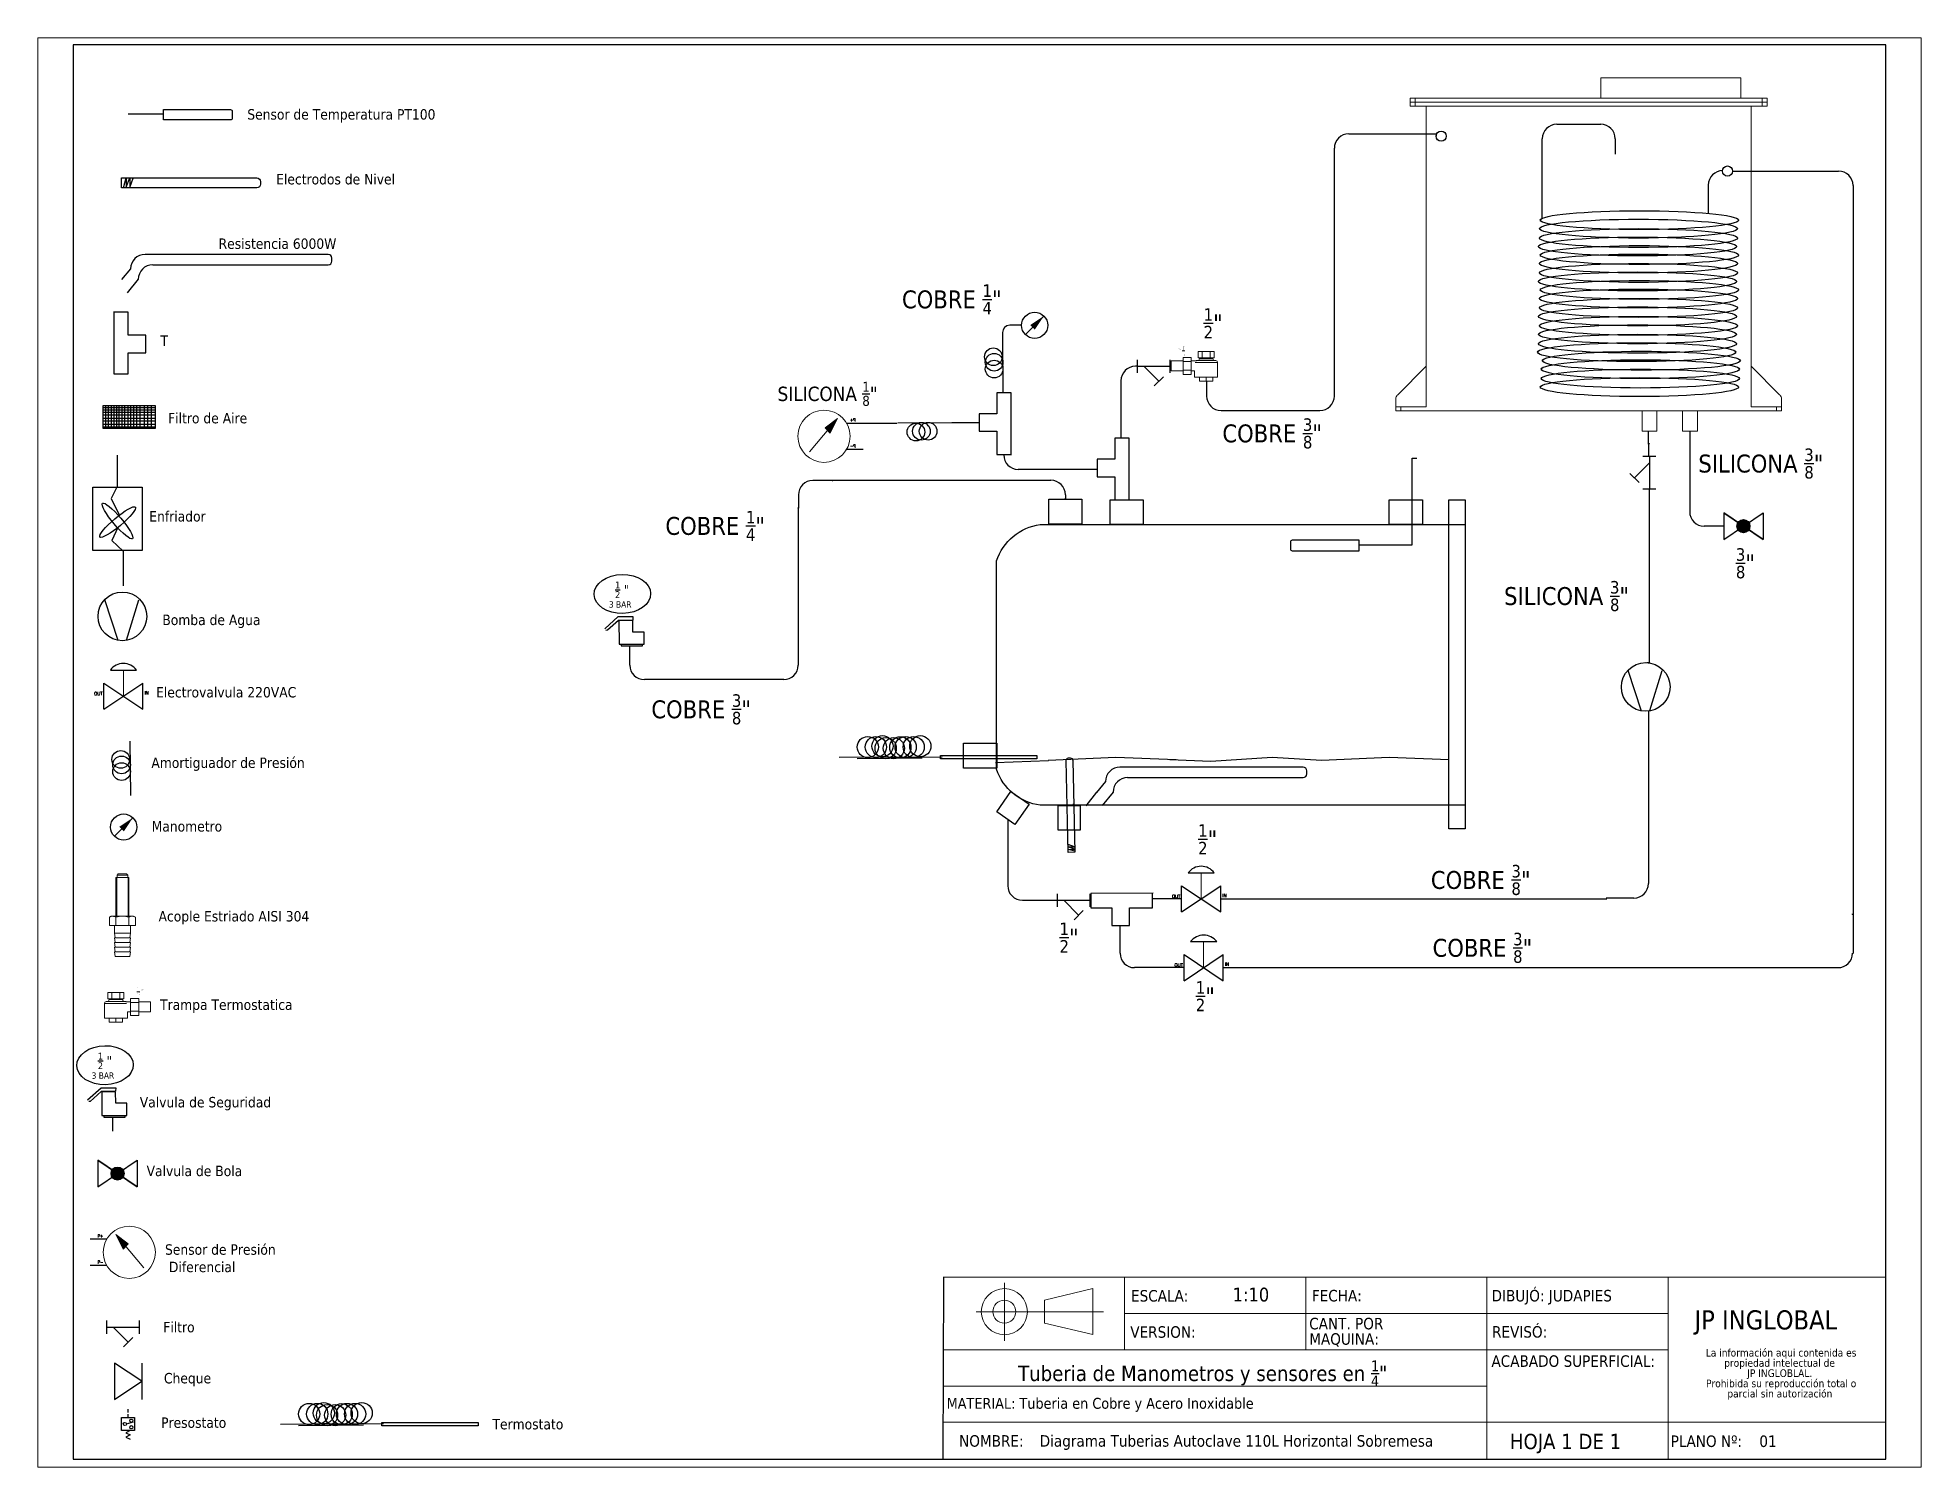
# Paper-space layout 'Layout2' of a CAD drawing. Header units: millimetres. Extents: x 26 to 231, y 20 to 176.
# The model-space entities are those that its viewports show. They can reach past a viewport. Long polylines and large blocks are cut down to what shows.
import ezdxf
from ezdxf.enums import TextEntityAlignment as Align

# ---------------------------------------------------------------- set-up
doc = ezdxf.new("R2010")
doc.units = ezdxf.units.MM
doc.linetypes.add('CENTERX2', pattern=[20.32, 12.7, -2.54, 2.54, -2.54])
for name, color, linetype in [('CONTORNO', 179, 'Continuous'), ('SYMS', 7, 'Continuous'), ('TERMS', 123, 'Continuous'), ('WIRENO', 250, 'Continuous'), ('WIRES', 7, 'Continuous')]:
    doc.layers.add(name, color=color, linetype=linetype)
doc.styles.add('SLDTEXTSTYLE0', font='tahoma.ttf')
doc.styles.add('SLDTEXTSTYLE1', font='tahomabd.ttf')
doc.styles.get("Standard").update_dxf_attribs({"font": 'tahoma.ttf'})
doc.styles.add('WD', font='romans.shx')

psp = doc.layouts.new('Layout2')

msp = doc.modelspace()

# ---------------------------------------------------------------- texts
at = {"attachment_point": 1}
for s, width, insert, char_height in [('\\A1;Sensor de Temperatura PT100', 44.8708, (39, 196.15), 1.44), ('\\A1;Electrodos de Nivel', 44.8708, (42.98, 187.21), 1.44), ('\\A1;Resistencia 6000W', 44.8708, (35.04, 178.32), 1.44), ('\\A1;T', 44.8708, (27.03, 164.94), 1.44), ('\\A1;Filtro de Aire', 44.8708, (28.08, 154.26), 1.44), ('\\A1;Enfriador', 44.8708, (25.48, 140.72), 1.44), ('\\A1;   {\\H0.7x;\\S1/2;\\H1.4286x; }"\\P{\\H0.64815x;  3 BAR}', 4.4601, (88.22, 131), 1.35), ('\\A1;Bomba de Agua', 44.8708, (27.28, 126.44), 1.44), ('\\A1;Electrovalvula 220VAC', 44.8708, (26.42, 116.46), 1.44), ('\\A1;Amortiguador de Presión', 44.8708, (25.77, 106.74), 1.44), ('\\A1;Manometro', 44.8708, (25.81, 97.97), 1.44), ('\\A1;Acople Estriado AISI 304', 44.8708, (26.76, 85.57), 1.44), ('\\A1;Trampa Termostatica', 44.8708, (26.97, 73.37), 1.44), ('\\A1;   {\\H0.7x;\\S1/2;\\H1.4286x; }"\\P{\\H0.64815x;  3 BAR}', 4.4601, (16.87, 66.03), 1.35), ('\\A1;Valvula de Seguridad', 44.8708, (24.17, 59.93), 1.44), ('\\A1;Valvula de Bola', 44.8708, (25.11, 50.45), 1.44), ('\\A1;Sensor de Presión\\P Diferencial', 44.8708, (27.65, 39.61), 1.44), ('\\A1;Filtro', 44.8708, (27.41, 28.91), 1.44), ('\\A1;Cheque', 44.8708, (27.5, 21.87), 1.44), ('\\A1;Presostato', 44.8708, (27.11, 15.74), 1.44), ('\\A1;Termostato', 44.8708, (72.82, 15.53), 1.44)]:
    msp.add_mtext_dynamic_manual_height_columns(s, width=width, gutter_width=1, heights=[0], dxfattribs=dict(at, insert=insert, char_height=char_height))
at = {"color": 7, "linetype": 'Continuous', "lineweight": 0, "attachment_point": 1, "style": 'SLDTEXTSTYLE0'}
for s, insert, char_height in [('ESCALA:', (160.9, 33.3), 1.587), ('FECHA:', (185.85, 33.32), 1.587), ('REVISÓ:', (210.7, 28.33), 1.587), ('VERSION:', (160.8, 28.31), 1.587), ('MATERIAL: Tuberia en Cobre y Acero Inoxidable', (135.47, 18.43), 1.5), ('\\pi-4.7625,l6.35,t12.7;NOMBRE:^IDiagrama Tuberias Autoclave 110L Horizontal Sobremesa', (135.6, 13.29), 1.5875), ('HOJA 1 DE 1', (213.16, 13.48), 2.1167), ('PLANO Nº:    01', (235.35, 13.25), 1.5875)]:
    msp.add_mtext(s, dxfattribs=dict(at, insert=insert, char_height=char_height))
at = {"layer": 'CONTORNO', "color": 7}
for s, insert, char_height, attachment_point, style in [('1:10', (177.44, 33.63), 1.905, 2, 'SLDTEXTSTYLE0'), ('DIBUJÓ: JUDAPIES', (210.63, 33.32), 1.5875, 1, 'SLDTEXTSTYLE0'), ('\\A1;Tuberia de Manometros y sensores en {\\H0.7x;\\S1/4;}" ', (170.8, 23.59), 2.1167, 2, 'SLDTEXTSTYLE1'), ('ACABADO SUPERFICIAL:', (210.62, 24.3), 1.5875, 1, 'SLDTEXTSTYLE0')]:
    msp.add_mtext(s, dxfattribs=dict(at, insert=insert, char_height=char_height, attachment_point=attachment_point, style=style))
at = {"layer": 'CONTORNO', "insert": (238.63, 30.51), "char_height": 2.6458, "attachment_point": 1, "style": 'SLDTEXTSTYLE1'}
msp.add_mtext('JP INGLOBAL', dxfattribs=at)
at = {"layer": 'WIRENO', "attachment_point": 1}
for s, width, insert, char_height in [('\\A1;COBRE {\\H0.7x;\\S1/4;}"', 15.0949, (129.3, 171.99), 2.4694), ('\\A1;{\\H0.7x;\\S1/2;}"', 3.7034, (170.92, 168.69), 2.4694), ('\\A1;SILICONA {\\H0.7x;\\S1/8;}" ', 19.6878, (112.14, 158.55), 1.9756), ('\\A1;COBRE {\\H0.7x;\\S3/8;}"', 22.3042, (173.5, 153.51), 2.4694), ('\\A1;SILICONA {\\H0.7x;\\S3/8;}"', 22.3042, (239.16, 149.35), 2.4694), ('\\A1;COBRE {\\H0.7x;\\S1/4;}"', 15.0949, (96.67, 140.75), 2.4694), ('\\A1;{\\H0.7x;\\S3/8;}"', 5.5448, (244.34, 135.6), 2.4694), ('\\A1;SILICONA {\\H0.7x;\\S3/8;}"', 22.3042, (212.36, 131.08), 2.4694), ('\\A1;COBRE {\\H0.7x;\\S3/8;}"', 15.0949, (94.73, 115.46), 2.4694), ('\\A1;{\\H0.7x;\\S1/2;}"', 3.7034, (170.16, 97.53), 2.4694), ('\\A1;COBRE {\\H0.7x;\\S3/8;}"', 22.3042, (202.26, 91.93), 2.4694), ('\\A1;{\\H0.7x;\\S1/2;}"', 3.7034, (151.04, 83.98), 2.4694), ('\\A1;COBRE {\\H0.7x;\\S3/8;}"', 22.3042, (202.49, 82.57), 2.4694), ('\\A1;{\\H0.7x;\\S1/2;}"', 3.7034, (169.84, 75.9), 2.4694)]:
    msp.add_mtext_dynamic_manual_height_columns(s, width=width, gutter_width=12.35, heights=[0], dxfattribs=dict(at, insert=insert, char_height=char_height))

# ---------------------------------------------------------------- blocks, each defined once
blk = doc.blocks.new('SW_NOTE_2')
at = {"layer": 'CONTORNO', "color": 0, "char_height": 1.0583, "attachment_point": 2, "style": 'SLDTEXTSTYLE0'}
for s, insert in [('La información aqui contenida es ', (10.29, 1.34)), ('propiedad intelectual de', (10.08, -0.07)), ('JP INGLOBLAL.', (10.1, -1.48)), ('Prohibida su reproducción total o ', (10.3, -2.89)), ('parcial sin autorización', (10.12, -4.3))]:
    blk.add_mtext(s, dxfattribs=dict(at, insert=insert))
blk = doc.blocks.new('SW_NOTE_4')
at = {"color": 0, "linetype": 'Continuous', "lineweight": 0, "char_height": 1.587, "attachment_point": 1, "style": 'SLDTEXTSTYLE0'}
for s, insert in [('CANT. POR ', (0, 2.02)), ('MAQUINA:', (0, -0.1))]:
    blk.add_mtext(s, dxfattribs=dict(at, insert=insert))
blk = doc.blocks.new('HGVA1_DIAPHRAGM_VALVE2')
at = {"color": 7, "linetype": 'Continuous', "lineweight": 0, "ltscale": 3.2258}
for p, q in [((-0.25, 0.5), (0.25, 0.5)), ((0, 0), (0, 0.5))]:
    blk.add_line(p, q, dxfattribs=at)
for p, q in [((-0.375, -0.25), (-0.375, 0.25)), ((-0.375, -0.25), (0.375, 0.25)), ((-0.375, 0.25), (0.375, -0.25)), ((0.375, -0.25), (0.375, 0.25))]:
    blk.add_line(p, q)
at = {"ltscale": 25.4, "flags": 128}
blk.add_lwpolyline([(0.25, 0.5, 0.5), (-0.25, 0.5)], format="xyb", close=True, dxfattribs=at)
at = {"style": 'WD', "flags": 1}
for tag, p in [('INST', (-0.469, 0.748)), ('TAG1', (-0.469, 0.378)), ('LOC', (-0.469, 0.587))]:
    blk.add_attdef(tag, text='', height=0.125, dxfattribs=at).set_placement(p, align=Align.RIGHT)
at = {"style": 'WD'}
blk.add_attdef('TERM01', text='', height=0.0625, dxfattribs=at).set_placement((-0.399, 0.018), align=Align.RIGHT)
for tag, p, height in [('X4TERM01', (-0.375, 0), 0.005), ('X1TERM02', (0.375, 0), 0.005), ('TERM02', (0.406, 0.036), 0.0625), ('RATING1', (0.388, -0.162), 0.125), ('DESC1', (0.388, -0.378), 0.125), ('DESC2', (0.388, -0.562), 0.125), ('DESC3', (0.388, -0.752), 0.125), ('WDTAGALT', (0.388, -0.907), 0.125)]:
    blk.add_attdef(tag, p, '', height=height, dxfattribs=at)
blk.add_attdef('XREF', text='', height=0.0625, rotation=0.0625, dxfattribs=at).set_placement((0.518, 0.271), align=Align.TOP_CENTER)
at = {"style": 'WD', "flags": 1}
for tag, p in [('WDTYPE', (-0.154, -0.127)), ('FAMILY', (-0.143, -0.17)), ('CAT', (-0.143, -0.215)), ('MFG', (-0.141, -0.246)), ('ASSYCODE', (-0.113, -0.275))]:
    blk.add_attdef(tag, text='', height=0.01, dxfattribs=at).set_placement(p, align=Align.CENTER)
blk = doc.blocks.new('HME1_PRESS_M')
blk.add_line((0.036, -0.088), (0.213, 0.089))
blk.add_circle((0.125, 0), 0.125)
blk.add_solid([(0.082, 0.002), (0.126, -0.042), (0.213, 0.089)])
at = {"style": 'WD', "width": 0.7}
for tag, p in [('INST', (0.125, 0.5)), ('LOC', (0.125, 0.344)), ('TAG1', (0.125, 0.188)), ('DESC1', (0.125, -0.344)), ('DESC2', (0.125, -0.5)), ('DESC3', (0.125, -0.656)), ('WDTAGALT', (0.125, -0.812))]:
    blk.add_attdef(tag, text='', height=0.125, dxfattribs=at).set_placement(p, align=Align.CENTER)
blk.add_attdef('TERM01', text='', height=0.0625, dxfattribs=at).set_placement((-0.032, 0.031), align=Align.RIGHT)
at = {"style": 'WD'}
for tag, p, height, flags in [('X4TERM01', (0, 0), 0.005, 1), ('WDTYPE', (0.062, 0.062), 0.01, 1), ('WDBLKNAM', (0.134, 0.001), 0.01, 9), ('X1TERM02', (0.248, 0), 0.005, 1), ('FAMILY', (0.13, -0.035), 0.01, 9)]:
    blk.add_attdef(tag, p, '', height=height, dxfattribs=dict(at, flags=flags))
at = {"style": 'WD', "width": 0.7}
for tag, p, height in [('TERM02', (0.28, 0.031), 0.0625), ('RATING1', (0.281, -0.188), 0.125)]:
    blk.add_attdef(tag, p, '', height=height, dxfattribs=at)
at = {"style": 'WD'}
blk.add_attdef('XREF', text='', height=0.0625, dxfattribs=at).set_placement((-0.031, -0.125), align=Align.RIGHT)
at = {"linetype": 'Continuous', "style": 'WD', "flags": 9}
for tag, p in [('MFG', (0.128, -0.085)), ('ASSYCODE', (0.13, -0.103)), ('CAT', (0.13, -0.066))]:
    blk.add_attdef(tag, p, '', height=0.01, dxfattribs=at)
blk = doc.blocks.new('Acople Estriado')
at = {"color": 7, "linetype": 'Continuous', "lineweight": 15}
for p, q in [((6.78, 5.633), (6.78, 5.138)), ((6.78, 5.633), (6.947, 5.633)), ((6.811, 5.678), (6.796, 5.663)), ((6.796, 5.663), (6.796, 5.633)), ((6.931, 5.663), (6.796, 5.663)), ((6.811, 5.678), (6.916, 5.678)), ((6.931, 5.663), (6.916, 5.678)), ((6.931, 5.633), (6.931, 5.663)), ((6.947, 5.138), (6.947, 5.633)), ((6.721, 5.138), (6.699, 5.126)), ((6.699, 5.126), (6.699, 5.019)), ((6.74, 5.138), (6.721, 5.138)), ((6.864, 5.138), (6.74, 5.138)), ((6.781, 5.126), (6.781, 5.019)), ((6.988, 5.138), (6.864, 5.138)), ((6.946, 5.126), (6.946, 5.019)), ((7.007, 5.138), (6.988, 5.138)), ((7.029, 5.126), (7.007, 5.138)), ((7.029, 5.126), (7.029, 5.019)), ((6.699, 5.019), (6.781, 5.019)), ((6.761, 5.019), (6.761, 4.922)), ((6.761, 4.922), (6.769, 4.862)), ((6.864, 4.922), (6.761, 4.922)), ((6.761, 4.862), (6.769, 4.802)), ((6.864, 4.862), (6.761, 4.862)), ((6.781, 5.019), (6.946, 5.019)), ((6.967, 4.922), (6.864, 4.922)), ((6.967, 4.862), (6.864, 4.862)), ((6.946, 5.019), (7.029, 5.019)), ((6.959, 4.862), (6.967, 4.922)), ((6.959, 4.802), (6.967, 4.862)), ((6.967, 4.922), (6.967, 5.019)), ((6.761, 4.802), (6.769, 4.742)), ((6.864, 4.802), (6.761, 4.802)), ((6.761, 4.742), (6.769, 4.682)), ((6.864, 4.742), (6.761, 4.742)), ((6.761, 4.682), (6.769, 4.622)), ((6.864, 4.682), (6.761, 4.682)), ((6.864, 4.622), (6.769, 4.622)), ((6.967, 4.802), (6.864, 4.802)), ((6.967, 4.742), (6.864, 4.742)), ((6.967, 4.682), (6.864, 4.682)), ((6.959, 4.622), (6.864, 4.622)), ((6.959, 4.742), (6.967, 4.802)), ((6.959, 4.682), (6.967, 4.742)), ((6.959, 4.622), (6.967, 4.682))]:
    blk.add_line(p, q, dxfattribs=at)
at = {"color": 7, "linetype": 'Continuous', "lineweight": 0}
for p, q in [((6.79, 5.633), (6.79, 5.138)), ((6.938, 5.633), (6.938, 5.138))]:
    blk.add_line(p, q, dxfattribs=at)
at = {"color": 7, "linetype": 'Continuous', "lineweight": 15}
for points, knots in [([(6.699, 5.126), (6.706, 5.13), (6.712, 5.133), (6.726, 5.137), (6.733, 5.138), (6.74, 5.138)], [0, 0, 0, 0, 0.5, 0.5, 1, 1, 1, 1]), ([(6.74, 5.138), (6.744, 5.138), (6.747, 5.138), (6.754, 5.137), (6.757, 5.136), (6.768, 5.133), (6.775, 5.13), (6.781, 5.126)], [0, 0, 0, 0, 0.25, 0.25, 0.5, 0.5, 1, 1, 1, 1]), ([(6.864, 5.138), (6.85, 5.138), (6.836, 5.137), (6.808, 5.133), (6.795, 5.13), (6.781, 5.126)], [0, 0, 0, 0, 0.5, 0.5, 1, 1, 1, 1]), ([(6.946, 5.126), (6.933, 5.13), (6.919, 5.133), (6.892, 5.137), (6.878, 5.138), (6.864, 5.138)], [0, 0, 0, 0, 0.5, 0.5, 1, 1, 1, 1]), ([(6.946, 5.126), (6.953, 5.13), (6.96, 5.133), (6.974, 5.137), (6.981, 5.138), (6.988, 5.138)], [0, 0, 0, 0, 0.5, 0.5, 1, 1, 1, 1]), ([(6.988, 5.138), (6.991, 5.138), (6.995, 5.138), (7.002, 5.137), (7.005, 5.136), (7.015, 5.133), (7.022, 5.13), (7.029, 5.126)], [0, 0, 0, 0, 0.25, 0.25, 0.5, 0.5, 1, 1, 1, 1])]:
    blk.add_open_spline(points, degree=3, knots=knots, dxfattribs=at)
blk = doc.blocks.new('Trampo')
for points in [[(117.2, 260.5), (116.2, 260.5), (116.2, 260.5), (116.6, 260.5), (116.6, 263.5), (116.2, 263), (116.1, 263.1), (116.7, 263.6), (116.7, 263.6), (116.7, 260.5), (117.2, 260.5)], [(119.7, 262.2), (119, 260.7), (118.9, 260.7), (119.6, 262.2)], [(120.5, 262.2), (119.7, 260.7), (119.6, 260.7), (120.4, 262.2)], [(117.7, 258.3), (117.2, 257.8), (116.2, 257.8), (115.7, 257.3), (115.7, 256.3), (117.7, 256.3), (117.7, 256.3), (115.6, 256.3), (115.6, 257.3), (116.2, 257.9), (117.2, 257.9), (117.7, 258.4), (117.7, 258.9), (117.2, 259.3), (116.2, 259.3), (115.7, 258.8), (115.6, 258.9), (116.2, 259.4), (117.2, 259.4), (117.7, 258.9)]]:
    blk.add_hatch(color=7).paths.add_polyline_path(points)
at = {"color": 7, "linetype": 'Continuous', "lineweight": 15}
for points in [[(90.5, 251.1), (90.5, 239.8), (90.5, 239.8)], [(92, 252.5), (106.7, 252.5), (106.7, 252.5)], [(93.1, 259.5), (105.5, 259.5), (105.5, 254.7), (93.1, 254.7)], [(93.1, 254.7), (93.1, 259.5), (93.1, 259.5)], [(94.2, 254.7), (94.2, 254), (94.2, 254)], [(96.2, 254.7), (96.2, 259.5), (96.2, 259.5)], [(102.4, 254.7), (102.4, 259.5), (102.4, 259.5)], [(104.5, 254), (104.5, 254.7), (104.5, 254.7)], [(110.7, 252.3), (107.4, 252.3), (107.4, 252.3)], [(117, 255), (110.7, 255), (110.7, 241.9), (117, 241.9)], [(117, 251.8), (110.7, 251.8), (110.7, 251.8)], [(117, 255), (117, 241.9), (117, 241.9)], [(126.1, 252.3), (117, 252.3), (117, 252.3)], [(126.1, 252.3), (126.1, 244.6), (126.1, 244.6)], [(107.9, 239.7), (90.7, 239.7), (90.7, 239.7)], [(104.5, 239.7), (104.5, 236.7), (94.2, 236.7), (94.2, 239.7)], [(99.3, 239.7), (99.3, 236.7), (99.3, 236.7)], [(108.2, 239.8), (108.2, 244.6), (108.2, 244.6)], [(108.2, 244.6), (110.7, 244.6), (110.7, 244.6)], [(117, 245.2), (110.7, 245.2), (110.7, 245.2)], [(117, 244.6), (126.1, 244.6), (126.1, 244.6)]]:
    blk.add_lwpolyline(points, dxfattribs=at)
at = {"color": 8, "linetype": 'Continuous', "lineweight": 15}
for points in [[(107.6, 251.1), (90.5, 251.1), (90.5, 251.1)], [(94.2, 254), (104.5, 254), (104.5, 254)], [(90.5, 239.8), (108.2, 239.8), (108.2, 239.8)]]:
    blk.add_lwpolyline(points, dxfattribs=at)
at = {"color": 7, "linetype": 'Continuous', "lineweight": 20}
blk.add_lwpolyline([(115.6, 260), (117.7, 260), (117.7, 260)], dxfattribs=at)
at = {"color": 7, "linetype": 'Continuous', "lineweight": 15}
for points in [[(91.9, 252.5), (91.1, 252.5), (90.5, 251.9), (90.5, 251.1)], [(92.7, 252.5), (93.5, 252.5), (94.1, 253.2), (94.1, 254)], [(104.5, 254), (104.5, 253.2), (105.1, 252.5), (105.9, 252.5)], [(107.4, 252.3), (107.1, 252.5), (106.9, 252.5), (106.6, 252.5)], [(90.5, 239.9), (90.5, 239.7), (90.6, 239.7), (90.7, 239.7)], [(107.9, 239.7), (108, 239.7), (108.1, 239.7), (108.1, 239.9)]]:
    blk.add_open_spline(points, degree=3, dxfattribs=at)
blk = doc.blocks.new('HGVA1_BALL_VALVE')
h = blk.add_hatch(color=256)
edge = h.paths.add_edge_path()
edge.add_arc((0, 0), 0.125, 0, 360)
at = {"ltscale": 3.2258}
for p, q in [((-0.375, 0.254), (0.375, -0.254)), ((-0.375, -0.254), (0.375, 0.254)), ((-0.375, 0.254), (-0.375, -0.254)), ((0.375, 0.254), (0.375, -0.254))]:
    blk.add_line(p, q, dxfattribs=at)
at = {"ltscale": 25.4, "flags": 128}
blk.add_lwpolyline([(0.375, 0.254), (0.375, -0.254), (-0.375, 0.254), (-0.375, -0.254)], close=True, dxfattribs=at)
at = {"ltscale": 3.2258}
blk.add_circle((0, 0), 0.125, dxfattribs=at)
at = {"ltscale": 25.4}
blk.add_circle((0, 0), 0.125, dxfattribs=at)
at = {"style": 'WD', "flags": 1}
for tag, height, p in [('INST', 0.125, (0.028, 0.678)), ('TAG1', 0.125, (0, 0.307)), ('LOC', 0.125, (0.011, 0.516)), ('FAMILY', 0.01, (-0.482, -0.121)), ('WDTYPE', 0.01, (-0.475, -0.062)), ('CAT', 0.01, (-0.482, -0.165)), ('MFG', 0.01, (-0.481, -0.197)), ('ASSYCODE', 0.01, (-0.453, -0.226))]:
    blk.add_attdef(tag, text='', height=height, dxfattribs=at).set_placement(p, align=Align.CENTER)
at = {"style": 'WD'}
blk.add_attdef('TERM01', text='', height=0.0625, dxfattribs=at).set_placement((-0.399, 0.018), align=Align.RIGHT)
for tag, p, height in [('X4TERM01', (-0.375, 0), 0.005), ('X8TERM02', (0, 0), 0.005), ('TERM02', (0.052, -0.037), 0.0625), ('X1TERM03', (0.375, 0), 0.005), ('TERM03', (0.406, 0.036), 0.0625), ('RATING1', (0.409, -0.162), 0.125), ('DESC1', (0.409, -0.341), 0.125), ('DESC2', (0.409, -0.525), 0.125), ('DESC3', (0.409, -0.715), 0.125), ('WDTAGALT', (0.409, -0.873), 0.125)]:
    blk.add_attdef(tag, p, '', height=height, dxfattribs=at)
blk.add_attdef('XREF', text='', height=0.0625, rotation=0.0625, dxfattribs=at).set_placement((0.541, 0.293), align=Align.TOP_CENTER)
blk = doc.blocks.new('HMT1_DIFFERENTIAL_PRESSURE_GAUGE')
blk.add_hatch(color=7).paths.add_polyline_path([(-0.26, 0.34), (-0.12, 0.06), (-0.02, 0.16)])
for p, q in [((-0.437, 0.25), (-0.75, 0.25)), ((-0.437, -0.25), (-0.75, -0.25))]:
    blk.add_line(p, q)
at = {"color": 7, "linetype": 'Continuous', "lineweight": 0, "ltscale": 645.15999}
for p, q in [((-0.26, 0.34), (0.28, -0.3)), ((-0.26, 0.34), (-0.12, 0.06)), ((-0.26, 0.34), (-0.02, 0.16)), ((-0.12, 0.06), (-0.02, 0.16))]:
    blk.add_line(p, q, dxfattribs=at)
at = {"color": 255, "linetype": 'Continuous', "lineweight": 0, "ltscale": 25.4, "flags": 128}
blk.add_lwpolyline([(-0.26, 0.34), (-0.12, 0.06), (-0.02, 0.16)], close=True, dxfattribs=at)
at = {"color": 7, "linetype": 'Continuous', "lineweight": 0, "ltscale": 645.15999}
blk.add_circle((0, 0), 0.5, dxfattribs=at)
at = {"style": 'WD', "width": 0.7}
for tag, p in [('INST', (-0.01, 0.781)), ('LOC', (-0.01, 0.656)), ('TAG1', (-0.01, 0.531)), ('DESC1', (0.021, -0.625)), ('DESC2', (0.021, -0.75)), ('WDTAGALT', (0.021, -1)), ('DESC3', (0.021, -0.875))]:
    blk.add_attdef(tag, text='', height=0.0938, dxfattribs=at).set_placement(p, align=Align.CENTER)
at = {"style": 'WD'}
for tag, p, height, flags in [('X4TERM01', (-0.75, 0.25), 0.005, 1), ('X1TERM03', (0.5, 0), 0.005, 1), ('X4TERM02', (-0.75, -0.25), 0.005, 1), ('WDBLKNAM', (-0.209, -0.188), 0.01, 9), ('FAMILY', (-0.208, -0.062), 0.01, 9)]:
    blk.add_attdef(tag, p, '', height=height, dxfattribs=dict(at, flags=flags))
at = {"style": 'WD', "width": 0.7}
for tag, p in [('TERM01', (-0.5, 0.281)), ('TERM02', (-0.5, -0.219))]:
    blk.add_attdef(tag, text='', height=0.0625, dxfattribs=at).set_placement(p, align=Align.RIGHT)
for tag, p, height in [('TERM03', (0.531, 0.031), 0.0625), ('RATING1', (0.469, -0.375), 0.0938)]:
    blk.add_attdef(tag, p, '', height=height, dxfattribs=at)
at = {"style": 'WD'}
blk.add_attdef('XREF', text='', height=0.0625, dxfattribs=at).set_placement((-0.438, -0.406), align=Align.RIGHT)
at = {"flags": 1}
blk.add_attdef('WDTYPE', (-0.219, -0.25), '', height=0.01, dxfattribs=at)
at = {"linetype": 'Continuous', "style": 'WD', "flags": 9}
for tag, p in [('ASSYCODE', (-0.208, -0.156)), ('CAT', (-0.208, -0.094)), ('MFG', (-0.208, -0.125))]:
    blk.add_attdef(tag, p, '', height=0.01, dxfattribs=at)
blk = doc.blocks.new('HST1_STRAINER_Y_TYPE')
at = {"ltscale": 3.2258}
for p, q in [((0, 0.125), (0, -0.125)), ((0.625, 0.125), (0.625, -0.125)), ((0, 0), (0.625, 0)), ((0.125, 0), (0.412, -0.287)), ((0.324, -0.376), (0.501, -0.199))]:
    blk.add_line(p, q, dxfattribs=at)
at = {"style": 'WD', "flags": 1}
for tag, height, p in [('INST', 0.125, (0.33, 0.71)), ('TAG1', 0.125, (0.324, 0.34)), ('LOC', 0.125, (0.306, 0.549)), ('FAMILY', 0.01, (1.09, 0.044)), ('CAT', 0.01, (1.09, -0.001)), ('WDTYPE', 0.01, (1.102, -0.093)), ('MFG', 0.01, (1.092, -0.032)), ('ASSYCODE', 0.01, (1.12, -0.061))]:
    blk.add_attdef(tag, text='', height=height, dxfattribs=at).set_placement(p, align=Align.CENTER)
at = {"style": 'WD'}
for tag, height, p in [('WDTAGALT', 0.125, (0.035, 0.2)), ('TERM01', 0.0625, (-0.024, 0.018))]:
    blk.add_attdef(tag, text='', height=height, dxfattribs=at).set_placement(p, align=Align.RIGHT)
for tag, p, height in [('X4TERM01', (0, 0), 0.005), ('RATING1', (0.6, 0.18), 0.125), ('X1TERM03', (0.625, 0), 0.005), ('TERM03', (0.632, 0.013), 0.0625), ('DESC1', (-0.666, -0.258), 0.125), ('DESC2', (-0.666, -0.442), 0.125), ('X8TERM02', (0.412, -0.287), 0.005), ('TERM02', (0.447, -0.365), 0.0625), ('DESC3', (-0.666, -0.632), 0.125)]:
    blk.add_attdef(tag, p, '', height=height, dxfattribs=at)
blk.add_attdef('XREF', text='', height=0.0625, rotation=0.0625, dxfattribs=at).set_placement((0.649, -0.434), align=Align.TOP_CENTER)
blk = doc.blocks.new('HVL1_PRESS_SW')
for p, q in [((-0.031, -0.126), (-0.031, 0.125)), ((-0.031, 0.125), (0.219, 0.125)), ((0.061, 0.005), (0.198, 0.04)), ((0.094, 0.222), (0.094, 0.282)), ((0.094, 0.125), (0.094, 0.188)), ((0.219, 0.125), (0.219, -0.126)), ((0.219, -0.126), (-0.031, -0.126)), ((0.135, -0.126), (0.052, -0.167)), ((0.052, -0.167), (0.135, -0.209)), ((0.135, -0.209), (0.052, -0.251)), ((0.052, -0.251), (0.135, -0.293))]:
    blk.add_line(p, q)
for centre in [(0.032, 0), (0.156, 0.063), (0.156, -0.063)]:
    blk.add_circle(centre, 0.0314)
at = {"style": 'WD', "width": 0.7}
for tag, height, p in [('INST', 0.125, (-0.062, 0.5)), ('LOC', 0.125, (-0.062, 0.344)), ('TAG1', 0.125, (-0.062, 0.188)), ('TERM01', 0.0625, (-0.062, 0.031)), ('DESC1', 0.125, (-0.062, -0.281)), ('DESC2', 0.125, (-0.062, -0.438)), ('RATING1', 0.125, (0.775, -0.281)), ('WDTAGALT', 0.125, (-0.062, -0.75)), ('DESC3', 0.125, (-0.062, -0.594))]:
    blk.add_attdef(tag, text='', height=height, dxfattribs=at).set_placement(p, align=Align.RIGHT)
at = {"style": 'WD'}
for tag, p, height, flags in [('X4TERM01', (0, 0), 0.005, 1), ('WDTYPE', (0.062, 0.062), 0.01, 1), ('X2TERM04', (0.094, 0.281), 0.005, 1), ('X1TERM02', (0.187, 0.063), 0.005, 1), ('WDBLKNAM', (0.405, 0.344), 0.01, 9), ('FAMILY', (0.406, 0.312), 0.01, 9), ('X1TERM03', (0.187, -0.063), 0.005, 1)]:
    blk.add_attdef(tag, p, '', height=height, dxfattribs=dict(at, flags=flags))
at = {"style": 'WD', "width": 0.7}
for tag, p in [('TERM04', (0.125, 0.25)), ('TERM02', (0.25, 0.094)), ('TERM03', (0.25, -0.031))]:
    blk.add_attdef(tag, p, '', height=0.0625, dxfattribs=at)
at = {"linetype": 'Continuous', "style": 'WD', "flags": 9}
for tag, p in [('ASSYCODE', (0.406, 0.219)), ('CAT', (0.406, 0.281)), ('MFG', (0.406, 0.25))]:
    blk.add_attdef(tag, p, '', height=0.01, dxfattribs=at)
at = {"style": 'WD', "width": 0.7}
blk.add_attdef('TERM05', text='', height=0.0625, dxfattribs=at).set_placement((0.125, -0.406), align=Align.CENTER)
at = {"style": 'WD'}
blk.add_attdef('XREF', (0.281, -0.375), '', height=0.0625, dxfattribs=at)
blk = doc.blocks.new('ColaMarrano')
at = {"layer": 'WIRENO'}
blk.add_line((96.3, 200.92), (96.42, 188.45), dxfattribs=at)
for centre in [(94.22, 196.73), (94.4, 195.47), (94.4, 193.92)]:
    blk.add_circle(centre, 2.03, dxfattribs=at)
blk = doc.blocks.new('HDI1')
for p, q in [((0.0469, 0), (-0.0469, 0.0625)), ((-0.0469, 0.0625), (-0.0469, -0.0625)), ((-0.0469, -0.0625), (0.0469, 0)), ((0.0469, 0.0625), (0.0469, -0.0625))]:
    blk.add_line(p, q)
at = {"style": 'WD'}
for tag, width, p in [('INST', 0.7, (0, 0.8883)), ('LOC', 0.7, (0, 0.7187)), ('DESC1', 0.7, (0, 0.5625)), ('DESC2', 0.7, (0, 0.4062)), ('RATING1', 0.9, (0.0055, 0.0938))]:
    blk.add_attdef(tag, text='', height=0.125, dxfattribs=dict(at, width=width)).set_placement(p, align=Align.CENTER)
blk.add_attdef('TAG1', text='', height=0.125, dxfattribs=at).set_placement((0, 0.25), align=Align.CENTER)
for tag, p, height, flags in [('WDBLKNAM', (0.2047, 0.1329), 0.01, 9), ('FAMILY', (0.2047, 0.1523), 0.01, 9), ('X4TERM01', (-0.0469, 0), 0.0125, 1), ('X1TERM02', (0.0469, 0), 0.0125, 1)]:
    blk.add_attdef(tag, p, '', height=height, dxfattribs=dict(at, flags=flags))
at = {"linetype": 'Continuous', "style": 'WD', "flags": 9}
for tag, p in [('ASSYCODE', (0.2188, 0.0625)), ('MFG', (0.2278, 0.0887)), ('CAT', (0.2297, 0.1082))]:
    blk.add_attdef(tag, text='', height=0.01, dxfattribs=at).set_placement(p, align=Align.CENTER)
at = {"linetype": 'Continuous', "style": 'WD', "flags": 8}
blk.add_attdef('TERM01', text='', height=0.125, dxfattribs=at).set_placement((-0.125, -0.0312), align=Align.TOP_RIGHT)
blk.add_attdef('TERM02', text='', height=0.125, dxfattribs=at).set_placement((0.1094, -0.0314), align=Align.TOP_LEFT)
at = {"style": 'WD', "width": 0.9}
blk.add_attdef('RATING2', text='', height=0.125, dxfattribs=at).set_placement((0.0055, -0.1876), align=Align.TOP_CENTER)
blk = doc.blocks.new('Bomba Vacio')
at = {"layer": 'WIRENO'}
for p, q in [((222.52, 152.69), (218.83, 163.9)), ((224.82, 152.84), (228.2, 163.9))]:
    blk.add_line(p, q, dxfattribs=at)
blk.add_circle((223.65, 159.36), 6.72, dxfattribs=at)
blk = doc.blocks.new('Cooler')
at = {"layer": 'WIRENO'}
for p, q in [((61.05, 155.36), (61.05, 161.29)), ((60.91, 155.36), (59.87, 153.28)), ((59.87, 153.28), (61.37, 150.31)), ((61.09, 147.98), (60.01, 145.56)), ((60.01, 145.56), (62.09, 143.63)), ((62.09, 143.63), (62.09, 137.25))]:
    blk.add_line(p, q, dxfattribs=at)
blk.add_lwpolyline([(56.51, 155.41), (65.57, 155.41), (65.57, 143.72), (56.51, 143.72)], close=True, dxfattribs=at)
for centre, major_axis in [((61.05, 149.16), (2.75, -3.26)), ((61.09, 148.97), (-3.26, -2.75))]:
    blk.add_ellipse(centre, major_axis=major_axis, ratio=0.188132, dxfattribs=at)
blk = doc.blocks.new('Filtro')
at = {"layer": 'WIRENO'}
for p, q in [((95.97, 119.72), (103.12, 119.72)), ((96.25, 119.99), (96.25, 116.83)), ((96.62, 119.95), (96.62, 116.79)), ((97.03, 119.95), (97.03, 116.79)), ((97.4, 119.95), (97.4, 116.79)), ((97.77, 119.99), (97.77, 116.83)), ((98.1, 119.99), (98.1, 116.83)), ((98.51, 119.99), (98.51, 116.83)), ((98.88, 119.95), (98.88, 116.79)), ((99.33, 119.99), (99.33, 116.83)), ((99.7, 119.99), (99.7, 116.83)), ((100.11, 119.99), (100.11, 116.83)), ((100.52, 119.99), (100.52, 116.83)), ((100.98, 119.99), (100.98, 116.83)), ((101.59, 119.99), (101.59, 116.83)), ((102.04, 119.99), (102.04, 116.83)), ((102.54, 119.99), (102.54, 116.83)), ((95.97, 119.41), (103.12, 119.41)), ((95.97, 119.07), (103.12, 119.07)), ((95.97, 118.71), (103.12, 118.71)), ((95.97, 118.27), (103.12, 118.27)), ((95.97, 117.88), (103.12, 117.88)), ((95.97, 117.41), (103.12, 117.41)), ((95.97, 117.08), (103.12, 117.08))]:
    blk.add_line(p, q, dxfattribs=at)
blk.add_lwpolyline([(95.95, 119.98), (103.11, 119.98), (103.11, 116.82), (95.95, 116.82)], close=True, dxfattribs=at)
blk = doc.blocks.new('TT')
at = {"layer": 'WIRENO'}
for p, q in [((59.03, 150.75), (59.05, 142.17)), ((61.02, 150.66), (59.05, 150.66)), ((61.02, 147.48), (61.02, 150.66)), ((63.45, 147.48), (61.02, 147.48)), ((63.45, 145.05), (63.45, 147.48)), ((61.02, 142.17), (61.02, 145.05)), ((61.02, 145.05), (63.45, 145.05)), ((59.05, 142.17), (61.02, 142.17))]:
    blk.add_line(p, q, dxfattribs=at)
blk = doc.blocks.new('Nivel')
at = {"layer": 'WIRENO'}
for p, q in [((103.38, 60.01), (103.74, 61.39)), ((103.74, 61.39), (103.74, 60.1)), ((103.74, 60.1), (104.25, 61.39)), ((104.25, 61.39), (104.25, 60.07)), ((104.25, 60.07), (104.74, 61.36))]:
    blk.add_line(p, q, dxfattribs=at)
blk.add_lwpolyline([(103.12, 61.39), (121.77, 61.39, -0.414214), (122.27, 60.89), (122.27, 60.54, -0.414214), (121.77, 60.04), (103.12, 60.04)], format="xyb", close=True, dxfattribs=at)
blk = doc.blocks.new('PT100')
at = {"layer": 'WIRENO'}
blk.add_line((95.33, 58.1), (85.69, 58.1), dxfattribs=at)
blk.add_lwpolyline([(95.5, 59.35), (113.92, 59.35, -0.414214), (114.42, 58.85), (114.42, 56.97, -0.414214), (113.92, 56.47), (95.5, 56.47)], format="xyb", close=True, dxfattribs=at)
blk = doc.blocks.new('Tanque')
h = blk.add_hatch()
h.set_pattern_fill('AR-BRELM', color=256)
h.paths.add_polyline_path([(79.31, 184.35), (75.93, 184.35), (75.93, 182.08), (79.31, 182.08)])
h.paths.add_polyline_path([(118.03, 184.35), (79.31, 184.35), (79.31, 182.08), (118.03, 182.08)])
h.paths.add_polyline_path([(121.27, 184.35), (118.03, 184.35), (118.03, 182.08), (121.27, 182.08)])
for points in [[(75.9, 173.87), (75.9, 178.44), (79.33, 178.44), (79.33, 173.87)], [(75.91, 135.35), (75.91, 139.92), (79.33, 139.92), (79.33, 135.35)], [(75.82, 126.89), (75.82, 131.46), (79.25, 131.46), (79.25, 126.89)], [(118.04, 128.19), (118.04, 131.24), (121.46, 131.24), (121.46, 128.19)], [(116.14, 121.68), (117.89, 124.19), (120.69, 122.22), (118.94, 119.72)], [(109.48, 115.15), (109.48, 119.72), (112.91, 119.72), (112.91, 115.15)]]:
    blk.add_lwpolyline(points, close=True)
at = {"layer": 'WIRENO'}
blk.add_lwpolyline([(75.93, 184.35), (121.27, 184.35), (121.27, 182.08), (75.93, 182.08)], close=True, dxfattribs=at)
blk.add_lwpolyline([(79.31, 184.35), (118.03, 184.35), (118.03, 125.73, -0.284919), (113.06, 119.68), (84.34, 119.68, -0.288904), (79.31, 125.73)], format="xyb", close=True, dxfattribs=at)
blk = doc.blocks.new('WDDOT')
for radius in [0.03, 0.0187, 0.00929]:
    blk.add_circle((0, 0), radius)
blk = doc.blocks.new('termos')
at = {"layer": 'WIRENO'}
blk.add_lwpolyline([(133.51, 89.72), (133.96, 89.72), (133.96, 76.41), (133.51, 76.41)], close=True, dxfattribs=at)
at = {"layer": 'WIRENO', "xscale": 0.72, "yscale": 0.72, "zscale": 0.72}
for p in [(64.38, -68.01), (64.53, -70.76), (64.38, -73.23)]:
    blk.add_blockref('ColaMarrano', p, dxfattribs=at)
blk = doc.blocks.new('res')
at = {"color": 7, "linetype": 'Continuous', "lineweight": 15}
for p, q in [((329.8, 246), (329.8, 226)), ((329.8, 246), (467.8, 246)), ((467.8, 226), (467.8, 246)), ((303.8, 218), (303.8, 226)), ((303.8, 226), (655.8, 226)), ((308.8, 226), (308.8, 218)), ((650.8, 218), (650.8, 226)), ((655.8, 226), (655.8, 218)), ((303.8, 222), (655.8, 222)), ((303.8, 218), (655.8, 218)), ((319.8, -78), (319.8, 218)), ((639.8, -78), (639.8, 218)), ((319.8, -38), (291.3, -66.6)), ((639.8, -38), (668.3, -66.6)), ((289.8, -70.1), (289.8, -82)), ((669.8, -70.1), (669.8, -82)), ((319.8, -78), (289.8, -78)), ((289.8, -82), (669.8, -82)), ((294.8, -78), (294.8, -82)), ((372.5, -82), (372.5, -102)), ((387.2, -102), (387.2, -82)), ((412.5, -82), (412.5, -102)), ((427.2, -102), (427.2, -82)), ((639.8, -78), (669.8, -78)), ((664.8, -82), (664.8, -78)), ((387.2, -102), (372.5, -102)), ((427.2, -102), (412.5, -102))]:
    blk.add_line(p, q, dxfattribs=at)
for centre, start, end in [((294.8, -70.1), 135, 180), ((664.8, -70.1), 0, 45)]:
    blk.add_arc(centre, 5, start, end, dxfattribs=at)
blk = doc.blocks.new('HT0_02')
blk.add_circle((0, 0), 0.0699)
at = {"style": 'WD', "flags": 1}
for tag, p in [('X4TERM01', (-0.07, 0)), ('X2TERM01', (0, 0.07)), ('X1TERM01', (0.07, 0)), ('X8TERM01', (0, -0.07))]:
    blk.add_attdef(tag, p, '', height=0.01, dxfattribs=at)
blk = doc.blocks.new('SAFETY')
at = {"layer": 'WIRENO'}
for p, q in [((90.56, 155.92), (92.05, 157.26)), ((92.08, 156.85), (90.86, 155.76)), ((92.05, 157.26), (93.67, 157.26)), ((93.65, 156.88), (92.08, 156.85)), ((92.13, 156.84), (92.15, 154.22)), ((93.65, 156.83), (92.15, 156.83)), ((93.67, 157.26), (93.65, 156.88)), ((93.67, 155.56), (93.65, 156.83)), ((90.86, 155.76), (90.69, 155.74)), ((92.15, 154.22), (94.91, 154.22)), ((92.37, 154.22), (92.37, 154.04)), ((92.37, 154.04), (94.73, 154.04)), ((94.91, 155.56), (93.67, 155.56)), ((94.73, 154.04), (94.73, 154.22)), ((94.91, 154.22), (94.91, 155.56))]:
    blk.add_line(p, q, dxfattribs=at)

# ---------------------------------------------------------------- linework, layer by layer
at = {"color": 7, "linetype": 'Continuous'}
for p, q in [((265, 205), (15, 205)), ((15, 205), (15, 10)), ((265, 10), (265, 205)), ((15, 10), (265, 10))]:
    msp.add_line(p, q, dxfattribs=at)
at = {"color": 7, "linetype": 'CENTERX2', "lineweight": 0}
for p, q in [((265, 51.17), (265, 10)), ((143.43, 34.29), (143.43, 26.3)), ((139.53, 30.32), (157.1, 30.32)), ((134.96, 10), (265, 10))]:
    msp.add_line(p, q, dxfattribs=at)
at = {"color": 7, "linetype": 'Continuous', "lineweight": 30}
msp.add_line((135.02, 34.97), (134.96, 10), dxfattribs=at)
at = {"color": 7, "linetype": 'Continuous', "lineweight": 0}
for p, q in [((265, 35.07), (135, 35.07)), ((160, 35.09), (160, 25.07)), ((185, 35.07), (185, 25.07)), ((210, 35.07), (210, 9.87)), ((235, 35.07), (235, 9.9)), ((155.64, 33.5), (148.97, 31.91)), ((148.97, 31.91), (148.97, 28.74)), ((155.64, 27.15), (155.64, 33.5)), ((148.97, 28.74), (155.64, 27.15)), ((235, 30.07), (160, 30.07)), ((235, 25.07), (134.99, 25.07)), ((210, 20.07), (134.99, 20.07)), ((265, 15.07), (134.99, 15.07))]:
    msp.add_line(p, q, dxfattribs=at)
for radius in [3.18, 1.59]:
    msp.add_circle((143.43, 30.32), radius, dxfattribs=at)
at = {"layer": 'WIRENO'}
for p, q in [((22.91, 174.14), (21.65, 172.64)), ((50.17, 176.12), (24.9, 176.12)), ((25.96, 174.68), (50.17, 174.68)), ((50.67, 175.18), (50.67, 175.62)), ((23.95, 172.69), (22.45, 170.83)), ((149.48, 106.38), (158.81, 106.78)), ((158.81, 106.78), (167.12, 106.45)), ((171.89, 106.23), (180.39, 106.78)), ((180.39, 106.78), (187.17, 106.38)), ((187.17, 106.38), (196.49, 106.78)), ((196.49, 106.78), (204.8, 106.45)), ((149.53, 106.3), (142.19, 106.02)), ((184.65, 105.41), (159.38, 105.41)), ((160.43, 103.97), (184.65, 103.97)), ((166.27, 106.46), (171.89, 106.23)), ((185.15, 104.47), (185.15, 104.91)), ((156.15, 101.94), (154.66, 100.07)), ((157.38, 103.43), (156.13, 101.93)), ((158.43, 101.98), (156.93, 100.12)), ((152.94, 100.35), (152.93, 100.15))]:
    msp.add_line(p, q, dxfattribs=at)
for centre, radius, start, end in [((24.9, 174.12), 2, 90, 180), ((25.96, 172.68), 2, 90, 180), ((50.17, 175.62), 0.5, 0, 90), ((50.17, 175.18), 0.5, 270, 0), ((159.38, 103.41), 2, 90, 180), ((160.43, 101.97), 2, 90, 180), ((184.65, 104.91), 0.5, 0, 90), ((184.65, 104.47), 0.5, 270, 0)]:
    msp.add_arc(centre, radius, start, end, dxfattribs=at)
for centre, major_axis, ratio in [((231.03, 180.84), (13.67, 0), 0.095202), ((230.9, 179.67), (13.67, 0), 0.095202), ((230.9, 178.37), (13.67, 0), 0.095202), ((230.77, 177.2), (13.67, 0), 0.095202), ((231.03, 176.03), (13.67, 0), 0.095202), ((230.9, 174.86), (13.67, 0), 0.095202), ((230.9, 173.56), (13.67, 0), 0.095202), ((230.77, 172.39), (13.67, 0), 0.095202), ((231.03, 171.22), (13.67, 0), 0.095202), ((230.9, 170.04), (13.67, 0), 0.095202), ((230.9, 168.74), (13.67, 0), 0.095202), ((230.77, 167.57), (13.67, 0), 0.095202), ((230.77, 165.1), (13.67, 0), 0.095202), ((230.9, 166.27), (13.67, 0), 0.095202), ((230.64, 162.63), (13.67, 0), 0.095202), ((230.77, 163.8), (13.67, 0), 0.095202), ((231.16, 160.29), (13.67, 0), 0.095202), ((231.29, 161.46), (13.67, 0), 0.095202), ((231.03, 157.82), (13.67, 0), 0.095202), ((231.16, 158.99), (13.67, 0), 0.095202), ((90.74, 129.29), (3.9, 0.07), 0.68956), ((19.38, 64.31), (3.9, 0.07), 0.68956)]:
    msp.add_ellipse(centre, major_axis=major_axis, ratio=ratio, dxfattribs=at)
at = {"layer": 'WIRES'}
for p, q in [((190.95, 192.75), (202.99, 192.75)), ((202.99, 192.75), (202.99, 192.42)), ((219.63, 194.07), (225.69, 194.07)), ((188.95, 156.59), (188.95, 190.75)), ((217.63, 181.09), (217.63, 192.07)), ((227.69, 192.07), (227.69, 189.95)), ((243.87, 187.61), (258.49, 187.61)), ((240.53, 185.68), (240.53, 181.75)), ((260.49, 185.61), (260.49, 79.72)), ((145.81, 166.34), (144.17, 166.34)), ((143.17, 165.34), (143.17, 164.52)), ((159.51, 158.72), (159.51, 150.86)), ((161.77, 160.69), (161.51, 160.69)), ((171.32, 158.64), (171.32, 156.59)), ((173.32, 154.59), (186.95, 154.59)), ((123.95, 152.84), (128.58, 152.84)), ((128.58, 152.84), (128.58, 152.89)), ((136.2, 152.94), (139.94, 152.94)), ((159.51, 150.86), (159.54, 150.86)), ((232.3, 150), (232.3, 151.73)), ((237.96, 151.66), (237.96, 140.64)), ((232.35, 150), (232.3, 150)), ((232.35, 148.26), (232.35, 150)), ((232.41, 148.26), (232.35, 148.26)), ((156.23, 146.47), (145.34, 146.47)), ((199.69, 136.07), (199.69, 148.03)), ((199.69, 148.03), (200.32, 148.03)), ((115.02, 142.94), (115.02, 141.16)), ((119.72, 144.94), (117.02, 144.94)), ((119.72, 144.98), (149.84, 144.98)), ((119.72, 144.98), (119.72, 144.94)), ((151.84, 142.98), (151.84, 142.36)), ((232.38, 143.63), (232.38, 119.79)), ((114.99, 141.23), (114.99, 119.48)), ((115.02, 141.16), (114.99, 141.16)), ((151.72, 142.39), (151.76, 142.39)), ((242.68, 138.64), (239.96, 138.64)), ((197.24, 136.07), (199.69, 136.07)), ((91.77, 119.48), (91.77, 122.17)), ((232.38, 119.79), (232.07, 119.79)), ((112.99, 117.48), (93.77, 117.48)), ((232.27, 113.13), (232.27, 89.35)), ((143.91, 98.17), (143.91, 89.06)), ((145.91, 87.06), (150.71, 87.06)), ((167.88, 87.24), (163.8, 87.24)), ((163.8, 87.24), (163.8, 87.13)), ((173.28, 87.24), (226.53, 87.24)), ((230.27, 87.35), (226.46, 87.35)), ((159.39, 79.76), (159.39, 83.57)), ((168.22, 77.76), (161.39, 77.76)), ((173.62, 77.76), (258.42, 77.76)), ((20.45, 55.23), (20.45, 57.09))]:
    msp.add_line(p, q, dxfattribs=at)
for centre, radius, start, end in [((190.95, 190.75), 2, 90, 180), ((219.63, 192.07), 2, 90, 180), ((225.69, 192.07), 2, 0, 90), ((242.53, 185.68), 2, 90, 180), ((258.49, 185.61), 2, 0, 90), ((144.17, 165.34), 1, 90, 180), ((161.51, 158.69), 2, 90, 180), ((173.32, 156.59), 2, 180, 270), ((186.95, 156.59), 2, 270, 0), ((145.34, 148.47), 2, 180, 270), ((117.02, 142.94), 2, 90, 180), ((149.84, 142.98), 2, 0, 90), ((239.96, 140.64), 2, 180, 270), ((93.77, 119.48), 2, 180, 270), ((112.99, 119.48), 2, 270, 0), ((145.91, 89.06), 2, 180, 270), ((230.27, 89.35), 2, 270, 0), ((161.39, 79.76), 2, 180, 270), ((258.42, 79.76), 2, 270, 0)]:
    msp.add_arc(centre, radius, start, end, dxfattribs=at)

# ---------------------------------------------------------------- block references
for name, p, xscale, yscale, zscale in [('Trampo', (189.06, 116.2), -0.17928, 0.17928, 0.17928), ('Acople Estriado', (-52.35, 29.36), 10.8, 10.8, 10.8), ('Trampo', (3.06, 27.81), 0.17928, 0.17928, 0.17928)]:
    msp.add_blockref(name, p, dxfattribs=dict(xscale=xscale, yscale=yscale, zscale=zscale))
at = {"color": 7, "linetype": 'Continuous', "lineweight": 0}
msp.add_blockref('SW_NOTE_4', (185.48, 27.45), dxfattribs=at)
at = {"layer": 'CONTORNO', "color": 7}
msp.add_blockref('SW_NOTE_2', (240.28, 23.85), dxfattribs=at)
at = {"layer": 'SYMS'}
for name, p, xscale, yscale, zscale in [('HT0_02', (203.69, 192.42), 10, 10, 10), ('HT0_02', (243.17, 187.61), 10, 10, 10), ('HME1_PRESS_M', (145.81, 166.34), 14.4, 14.4, 14.4), ('HST1_STRAINER_Y_TYPE', (161.77, 160.69), 7.199999999999999, 7.199999999999999, 7.199999999999999), ('HGVA1_BALL_VALVE', (245.38, 138.64), 7.199999999999999, 7.199999999999999, 7.199999999999999), ('HME1_PRESS_M', (20.15, 97.15), 14.4, 14.4, 14.4), ('HST1_STRAINER_Y_TYPE', (150.71, 87.06), 7.199999999999999, 7.199999999999999, 7.199999999999999), ('HGVA1_BALL_VALVE', (21.1, 49.37), 7.199999999999999, 7.199999999999999, 7.199999999999999), ('HST1_STRAINER_Y_TYPE', (19.59, 28.18), 7.199999999999999, 7.199999999999999, 7.199999999999999), ('HDI1', (22.57, 20.73), 40, 40, 40), ('HVL1_PRESS_SW', (21.88, 14.83), 7.199999999999999, 7.199999999999999, 7.199999999999999)]:
    msp.add_blockref(name, p, dxfattribs=dict(at, xscale=xscale, yscale=yscale, zscale=zscale))
ref = msp.add_blockref('HMT1_DIFFERENTIAL_PRESSURE_GAUGE', (118.55, 151.04), dxfattribs=dict(at, xscale=-7.199999999999999, yscale=7.199999999999999, zscale=7.199999999999999))
ref.add_attrib('TERM02', 'P-', dxfattribs={"layer": 'TERMS', "height": 0.45, "style": 'WD', "text_generation_flag": 2, "width": 0.7}).set_placement((122.15, 149.46), align=Align.RIGHT)
ref.add_attrib('TERM01', 'P+', dxfattribs={"layer": 'TERMS', "height": 0.45, "style": 'WD', "text_generation_flag": 2, "width": 0.7}).set_placement((122.15, 153.06), align=Align.RIGHT)
at = {"layer": 'SYMS', "xscale": 7.199999999999999, "yscale": 7.199999999999999, "zscale": 7.199999999999999, "rotation": 270}
msp.add_blockref('HST1_STRAINER_Y_TYPE', (232.41, 148.26), dxfattribs=at)
at = {"layer": 'SYMS'}
for p in [(232.3, 150), (232.35, 150), (119.72, 144.94), (115.02, 141.16), (151.84, 142.39), (260.42, 85.13)]:
    msp.add_blockref('WDDOT', p, dxfattribs=at)
ref = msp.add_blockref('HGVA1_DIAPHRAGM_VALVE2', (21.91, 115.2), dxfattribs=dict(at, xscale=7.199999999999999, yscale=7.199999999999999, zscale=7.199999999999999))
ref.add_attrib('TERM01', 'OUT', dxfattribs={"layer": 'TERMS', "height": 0.45, "style": 'WD'}).set_placement((19.03, 115.33), align=Align.RIGHT)
ref.add_attrib('TERM02', 'IN', (24.84, 115.45), dxfattribs={"layer": 'TERMS', "height": 0.45, "style": 'WD'})
ref = msp.add_blockref('HGVA1_DIAPHRAGM_VALVE2', (170.58, 87.24), dxfattribs=dict(at, xscale=7.199999999999999, yscale=7.199999999999999, zscale=7.199999999999999))
ref.add_attrib('TERM01', 'OUT', dxfattribs={"layer": 'TERMS', "height": 0.45, "style": 'WD'}).set_placement((167.71, 87.37), align=Align.RIGHT)
ref.add_attrib('TERM02', 'IN', (173.51, 87.49), dxfattribs={"layer": 'TERMS', "height": 0.45, "style": 'WD'})
ref = msp.add_blockref('HGVA1_DIAPHRAGM_VALVE2', (170.92, 77.76), dxfattribs=dict(at, xscale=7.199999999999999, yscale=7.199999999999999, zscale=7.199999999999999))
ref.add_attrib('TERM01', 'OUT', dxfattribs={"layer": 'TERMS', "height": 0.45, "style": 'WD'}).set_placement((168.05, 77.89), align=Align.RIGHT)
ref.add_attrib('TERM02', 'IN', (173.85, 78.01), dxfattribs={"layer": 'TERMS', "height": 0.45, "style": 'WD'})
ref = msp.add_blockref('HMT1_DIFFERENTIAL_PRESSURE_GAUGE', (22.72, 38.51), dxfattribs=dict(at, xscale=7.199999999999999, yscale=7.199999999999999, zscale=7.199999999999999))
ref.add_attrib('TERM02', 'P-', dxfattribs={"layer": 'TERMS', "height": 0.45, "style": 'WD', "width": 0.7}).set_placement((19.12, 36.93), align=Align.RIGHT)
ref.add_attrib('TERM01', 'P+', dxfattribs={"layer": 'TERMS', "height": 0.45, "style": 'WD', "width": 0.7}).set_placement((19.12, 40.53), align=Align.RIGHT)
at = {"layer": 'WIRENO'}
for name, p, xscale, yscale, zscale in [('res', (291.2, 166.02), -0.14, 0.14, 0.14), ('PT100', (-20.29, 166.42), 0.5, 0.5, 0.5), ('ColaMarrano', (85.38, 43.96), 0.6, 0.6, 0.6), ('Cooler', (-24.69, 27.48), 0.75, 0.75, 0.75), ('PT100', (240.1, 107.02), -0.5, 0.5, 0.5), ('Bomba Vacio', (-90.05, 46.52), 0.5, 0.5, 0.5), ('SAFETY', (-24.89, -70.41), 1.25, 1.25, 1.25), ('Bomba Vacio', (120.07, 36.79), 0.5, 0.5, 0.5), ('ColaMarrano', (-34.98, -11.56), 0.6, 0.6, 0.6), ('SAFETY', (-96.24, -135.39), 1.25, 1.25, 1.25)]:
    msp.add_blockref(name, p, dxfattribs=dict(at, xscale=xscale, yscale=yscale, zscale=zscale))
for name, p in [('Nivel', (-81.46, 125.27)), ('TT', (-38.45, 17.48)), ('Filtro', (-76.82, 35.28))]:
    msp.add_blockref(name, p, dxfattribs=at)
for name, p, rotation in [('TT', (203.4, 299.2), 179.9999999999999), ('TT', (219.68, 292.93), 179.9999999999999), ('Tanque', (22.66, 218.18), 270), ('termos', (58.2, 240.52), 270), ('TT', (13.19, 147.04), 270), ('termos', (-18.86, 148.55), 270)]:
    msp.add_blockref(name, p, dxfattribs=dict(at, rotation=rotation))
for name, p, xscale, yscale, zscale, rotation in [('ColaMarrano', (249.27, 95.09), 0.6, 0.6, 0.6, 90), ('Nivel', (195.55, 24.49), 0.68, 0.68, 0.68, 91.30000000000001)]:
    msp.add_blockref(name, p, dxfattribs=dict(at, xscale=xscale, yscale=yscale, zscale=zscale, rotation=rotation))

msp.set_redraw_order([(e.dxf.handle, doc.entitydb.next_handle()) for e in msp.query("TEXT MTEXT ATTDEF DIMENSION ARC_DIMENSION")])  # texts and dimensions are drawn at this point

# ---------------------------------------------------------------- viewports
at = {"layer": 'WIRENO'}
psp.add_viewport(center=(128.5, 97.5), size=(205.6, 156), view_center_point=(140, 107.43), view_height=197.147, dxfattribs=at)

doc.saveas('drawing.dxf')
